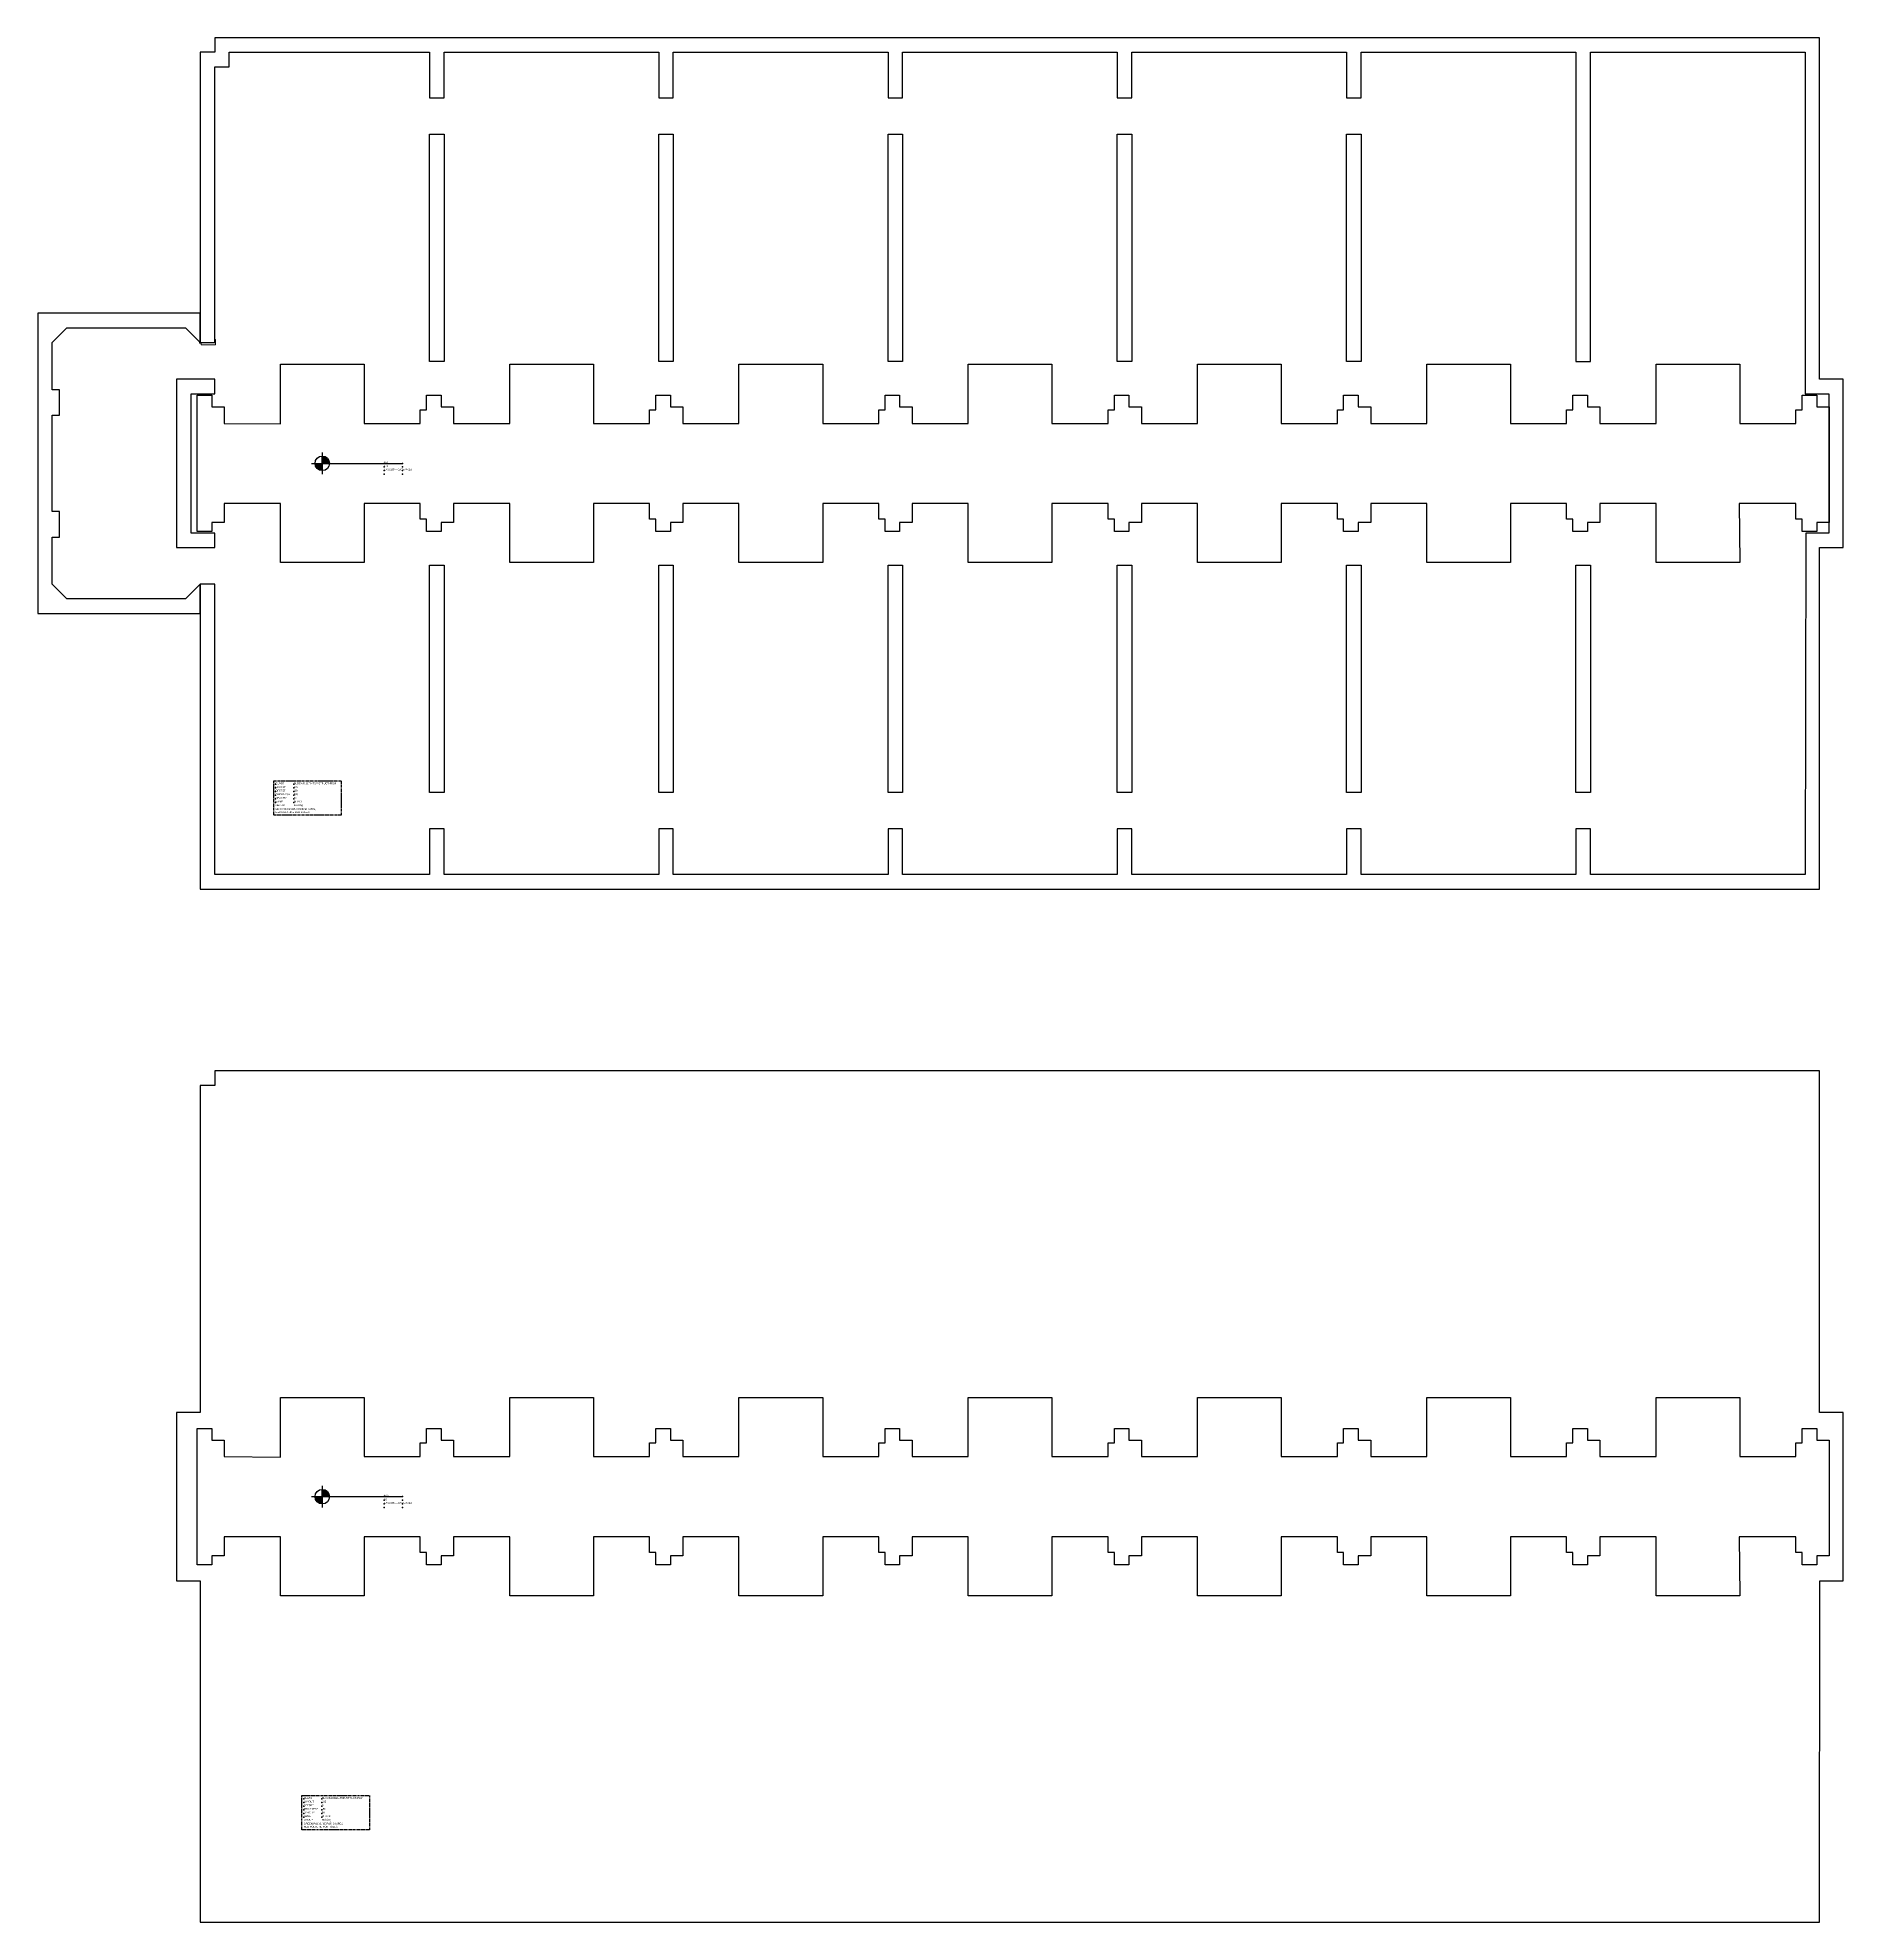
# Model space of a CAD drawing. Header units: millimetres. Extents: x 870 to 18710, y 295 to 21115.
# Drawn here: x 12933 to 17894, y 15810 to 20990 of the extents above; entities that cross this region are included whole.
import ezdxf

# ---------------------------------------------------------------- set-up
doc = ezdxf.new("R2010")
doc.units = ezdxf.units.MM
doc.linetypes.add('PHANTOM', pattern=[12.7, 6.35, -1.27, 1.27, -1.27, 1.27, -1.27])
doc.layers.add('brn-21-door_fire', color=27, linetype='Continuous', lineweight=9)
for name, color, linetype in [('PK24E', 7, 'Continuous'), ('PK24E-DATA', 7, 'Continuous'), ('PKE24E-HIDDEN', 7, 'Continuous')]:
    doc.layers.add(name, color=color, linetype=linetype)
doc.layers.add('PK24E-HELPER', color=253, linetype='PHANTOM', true_color=0xa1a1a1)
doc.styles.get("Standard").update_dxf_attribs({"font": 'arial.ttf'})

# ---------------------------------------------------------------- blocks, each defined once
blk = doc.blocks.new('*U60')
for p in [(0, 0), (50, 0), (0, -10), (0, -10), (0, -20), (0, -20), (0, -30), (50, -10), (50, -10), (50, -20), (50, -20), (50, -30)]:
    blk.add_point(p)
blk = doc.blocks.new('LAYOUT----DATA-PK24')
at = {"layer": 'PK24E'}
h = blk.add_hatch(color=4, dxfattribs=at)
h.dxf.hatch_style = 1
h.paths.add_polyline_path([(-20, 0, 0.414214), (0, -20), (0, 0)])
h.paths.add_polyline_path([(0, 0), (20, 0, 0.414214), (0, 20)])
at = {"layer": 'PK24E', "color": 4}
for p, q in [((-30, 0), (220, 0)), ((0, 30), (0, -30)), ((0, -20), (0, 20))]:
    blk.add_line(p, q, dxfattribs=at)
blk.add_circle((0, 0), 20, dxfattribs=at)
at = {"layer": 'PKE24E-HIDDEN'}
blk.add_blockref('*U60', (170, 0), dxfattribs=at)
at = {"layer": 'PK24E-DATA'}
for tag, p in [('LAYOUT_ID', (170, 0)), ('COMP_TYPE', (170, -20)), ('LEVEL', (170, -10))]:
    blk.add_attdef(tag, p, '', height=5, dxfattribs=at)
blk = doc.blocks.new('*U208')
for p in [(0, 0), (50, 0), (0, -10), (0, -10), (0, -20), (0, -20), (0, -30), (0, -30), (0, -40), (0, -40), (0, -50), (50, -10), (50, -10), (50, -20), (50, -20), (50, -30), (50, -30), (50, -40), (50, -40), (50, -50)]:
    blk.add_point(p)
blk = doc.blocks.new('BLOCK-MULTI--TOP-STRUCT-PK24')
at = {"color": 0, "linetype": 'PHANTOM'}
blk.add_lwpolyline([(0, 0), (185.8, 0), (185.8, -95), (0, -95)], close=True, dxfattribs=at)
at = {"layer": 'PK24E-HELPER'}
blk.add_point((5.1, -9.8), dxfattribs=at)
at = {"layer": 'PK24E-DATA'}
blk.add_blockref('*U208', (5.1, -9.8), dxfattribs=at)
at = {"layer": 'PK24E-DATA', "char_height": 5, "attachment_point": 7}
for s, width, insert in [('THICKNESS', 42.855, (5.1, -39.8)), ('OFFSET', 42.855, (5.1, -29.8)), ('OPACITY', 50.684, (5.1, -49.8)), ('CLASS', 42.855, (5.1, -9.8)), ('LAYOUT', 42.855, (5.1, -19.8)), ('GROUP', 50.684, (5.1, -69.8)), ('GREEN POLYLINE FOR SHAPES, \\PRED POLYLINE FOR HOLES', 118.66, (5.1, -88.9)), ('NAME', 50.684, (5.1, -59.8))]:
    blk.add_mtext_dynamic_manual_height_columns(s, width=width, gutter_width=17.5, heights=[0], dxfattribs=dict(at, insert=insert))
at = {"layer": 'PK24E-DATA'}
for tag, p in [('THICKNESS', (55.1, -39.8)), ('OFFSET', (55.1, -29.8)), ('OPACITY', (55.1, -49.8)), ('COMP_TYPE', (55.1, -9.8)), ('LAYOUT_ID', (55.1, -19.8)), ('GROUP', (55.1, -69.8)), ('NAME', (55.1, -59.8))]:
    blk.add_attdef(tag, p, '', height=5, dxfattribs=at)
blk = doc.blocks.new('Perdeler')
at = {"color": 3}
for points in [[(-295.5, -332.5), (-335.5, -332.5), (-335.5, -1170), (4114.5, -1170), (4114.5, -231.5), (4179.5, -231.5), (4179.5, 231.5), (4114.5, 231.5), (4114.5, 1170), (-295.5, 1170), (-295.5, 1130), (-335.5, 1130), (-335.5, 332.5), (-295.5, 332.5), (-295.5, 1090), (-255.5, 1090), (-255.5, 1130), (294.5, 1130), (294.5, 1005), (334.5, 1005), (334.5, 1130), (924.5, 1130), (924.5, 1005), (964.5, 1005), (964.5, 1130), (1554.5, 1130), (1554.5, 1005), (1594.5, 1005), (1594.5, 1130), (2184.5, 1130), (2184.5, 1005), (2224.5, 1005), (2224.5, 1130), (2814.5, 1130), (2814.5, 1005), (2854.5, 1005), (2854.5, 1130), (3444.5, 1130), (3444.5, 279.5), (3484.5, 279.5), (3484.5, 1130), (4074.5, 1130), (4074.5, 191.5), (4139.5, 191.5), (4139.5, -191.5), (4076.4, -191.5), (4074.5, -1130), (3484.5, -1130), (3484.5, -1005), (3444.5, -1005), (3444.5, -1130), (2854.5, -1130), (2854.5, -1005), (2814.5, -1005), (2814.5, -1130), (2224.5, -1130), (2224.5, -1005), (2184.5, -1005), (2184.5, -1130), (1594.5, -1130), (1594.5, -1005), (1554.5, -1005), (1554.5, -1130), (964.5, -1130), (964.5, -1005), (924.5, -1005), (924.5, -1130), (334.5, -1130), (334.5, -1005), (294.5, -1005), (294.5, -1130), (-295.5, -1130)], [(294.5, 905), (334.5, 905), (334.5, 279.5), (294.5, 279.5)], [(924.5, 905), (964.5, 905), (964.5, 279.5), (924.5, 279.5)], [(1554.5, 905), (1594.5, 905), (1594.5, 279.5), (1554.5, 279.5)], [(2184.5, 905), (2224.5, 905), (2224.5, 279.5), (2184.5, 279.5)], [(2814.5, 905), (2854.5, 905), (2854.5, 279.5), (2814.5, 279.5)], [(-335.5, 412.5), (-782, 412.5), (-782, 195), (-782, -412.5), (-335.5, -412.5), (-335.5, -332.5), (-375.5, -372.5), (-702, -372.5), (-742, -332.5), (-742, -202.5), (-722, -202.5), (-722, -132.5), (-742, -132.5), (-742, 132.5), (-722, 132.5), (-722, 202.5), (-742, 202.5), (-742, 332.5), (-702, 372.5), (-375.5, 372.5), (-335.5, 332.5)], [(-295.5, 191.5), (-295.5, 231.5), (-335.5, 231.5), (-335.5, 231.5), (-400.5, 231.5), (-400.5, -231.5), (-335.5, -231.5), (-335.5, -231.5), (-295.5, -231.5), (-295.5, -191.5), (-360.5, -191.5), (-360.5, 191.5)], [(294.5, -279.5), (334.5, -279.5), (334.5, -905), (294.5, -905)], [(924.5, -279.5), (964.5, -279.5), (964.5, -905), (924.5, -905)], [(1554.5, -279.5), (1594.5, -279.5), (1594.5, -905), (1554.5, -905)], [(2184.5, -279.5), (2224.5, -279.5), (2224.5, -905), (2184.5, -905)], [(2814.5, -279.5), (2854.5, -279.5), (2854.5, -905), (2814.5, -905)], [(3444.5, -279.5), (3484.5, -279.5), (3484.5, -905), (3444.5, -905)], [(-335.5, -332.5), (-335.5, -339.5), (-335.5, -339.5)]]:
    blk.add_lwpolyline(points, close=True, dxfattribs=at)
at = {"layer": 'brn-21-door_fire', "color": 3, "transparency": 33554687}
blk.add_lwpolyline([(-293.5, 340.5), (-295.5, 340.5), (-295.5, 332.5), (-335.5, 332.5), (-335.5, 332.5), (-337.5, 332.5), (-337.5, 330.5), (-333, 330.5), (-333, 326), (-293.5, 326), (-293.5, 340.5)], dxfattribs=at)
blk.add_blockref('BLOCK-MULTI--TOP-STRUCT-PK24', (-133.6, -872.3)).add_auto_attribs({'THICKNESS': '895', 'COMP_TYPE': 'BLOCK-MULTI--TOP-STRUCT-PK24', 'LAYOUT_ID': '101', 'OFFSET': '-50', 'OPACITY': '20', 'NAME': 'BLOCK', 'GROUP': 'Building'})
blk = doc.blocks.new('*U61')
for p in [(0, 0), (50, 0), (0, -10), (0, -10), (0, -20), (0, -20), (0, -30), (0, -30), (0, -40), (0, -40), (0, -50), (50, -10), (50, -10), (50, -20), (50, -20), (50, -30), (50, -30), (50, -40), (50, -40), (50, -50)]:
    blk.add_point(p)
blk = doc.blocks.new('BLOCK-HOLE--TOP-STRUCT-PK24')
at = {"color": 0, "linetype": 'PHANTOM'}
blk.add_lwpolyline([(0, 0), (185.8, 0), (185.8, -95), (0, -95)], close=True, dxfattribs=at)
at = {"layer": 'PK24E-HELPER'}
blk.add_point((5.1, -9.8), dxfattribs=at)
at = {"layer": 'PK24E-DATA'}
blk.add_blockref('*U61', (5.1, -9.8), dxfattribs=at)
at = {"layer": 'PK24E-DATA', "char_height": 5, "attachment_point": 7}
for s, width, insert in [('THICKNESS', 42.855, (5.1, -39.8)), ('OFFSET', 42.855, (5.1, -29.8)), ('OPACITY', 50.684, (5.1, -49.8)), ('CLASS', 42.855, (5.1, -9.8)), ('LAYOUT', 42.855, (5.1, -19.8)), ('GROUP', 50.684, (5.1, -69.8)), ('GREEN POLYLINE FOR SHAPES, \\PRED POLYLINE FOR HOLES', 118.66, (5.1, -88.9)), ('NAME', 50.684, (5.1, -59.8))]:
    blk.add_mtext_dynamic_manual_height_columns(s, width=width, gutter_width=17.5, heights=[0], dxfattribs=dict(at, insert=insert))
at = {"layer": 'PK24E-DATA'}
for tag, p in [('THICKNESS', (55.1, -39.8)), ('OFFSET', (55.1, -29.8)), ('OPACITY', (55.1, -49.8)), ('COMP_TYPE', (55.1, -9.8)), ('LAYOUT_ID', (55.1, -19.8)), ('GROUP', (55.1, -69.8)), ('NAME', (55.1, -59.8))]:
    blk.add_attdef(tag, p, '', height=5, dxfattribs=at)
blk = doc.blocks.new('Doseme')
at = {"color": 3}
blk.add_lwpolyline([(-335.5, -1170), (4114.5, -1170), (4114.6, -231.5), (4179.5, -231.5), (4179.5, 231.5), (4114.5, 231.5), (4114.5, 1170), (-295.5, 1170), (-295.5, 1130), (-335.5, 1130), (-335.5, 231.5), (-400.5, 231.5), (-400.5, -231.5), (-335.5, -231.5), (-335.5, -1170)], dxfattribs=at)
at = {"color": 1}
blk.add_lwpolyline([(4140.8, -23.1), (4140.8, -162.6), (4106.5, -162.6), (4106.5, -187.5), (4066.5, -187.5), (4066.5, -153.3), (4049.3, -153.3), (4049.3, -110), (3892.9, -110), (3895, -272.5), (3665, -272.5), (3665, -110), (3510.8, -110), (3510.8, -162.6), (3476.5, -162.6), (3476.5, -187.5), (3436.5, -187.5), (3436.5, -153.3), (3419.3, -153.3), (3419.3, -110), (3265, -110), (3265, -272.5), (3035, -272.5), (3035, -110), (2880.8, -110), (2880.8, -162.6), (2846.5, -162.6), (2846.5, -187.5), (2806.5, -187.5), (2806.5, -153.3), (2789.3, -153.3), (2789.3, -110), (2635, -110), (2635, -272.5), (2405, -272.5), (2405, -110), (2250.8, -110), (2250.8, -162.6), (2216.5, -162.6), (2216.5, -187.5), (2176.5, -187.5), (2176.5, -153.3), (2159.3, -153.3), (2159.3, -110), (2005, -110), (2005, -272.5), (1775, -272.5), (1775, -110), (1620.8, -110), (1620.8, -162.6), (1586.5, -162.6), (1586.5, -187.5), (1546.5, -187.5), (1546.5, -153.3), (1529.3, -153.3), (1529.3, -110), (1375, -110), (1375, -272.5), (1145, -272.5), (1145, -110), (990.8, -110), (990.8, -162.6), (956.5, -162.6), (956.5, -187.5), (916.5, -187.5), (916.5, -153.3), (899.3, -153.3), (899.3, -110), (745, -110), (745, -272.5), (515, -272.5), (515, -110), (360.8, -110), (360.8, -162.6), (326.5, -162.6), (326.5, -187.5), (286.5, -187.5), (286.5, -153.3), (269.3, -153.3), (269.3, -110), (115, -110), (115, -272.5), (-115, -272.5), (-115, -110), (-269.2, -110), (-269.2, -162.6), (-303.5, -162.6), (-303.5, -187.5), (-343.5, -187.5), (-343.5, 187.5), (-303.5, 187.5), (-303.5, 155.2), (-269.2, 155.2), (-269.2, 110), (-115, 108.8), (-115, 272.5), (115, 272.5), (115, 110), (269.3, 110), (269.3, 147.5), (286.5, 147.5), (286.5, 187.5), (326.5, 187.5), (326.5, 155.2), (360.8, 155.2), (360.8, 110), (515, 110), (515, 272.5), (745, 272.5), (745, 110), (899.3, 110), (899.3, 147.5), (916.5, 147.5), (916.5, 187.5), (956.5, 187.5), (956.5, 155.2), (990.8, 155.2), (990.8, 110), (1145, 110), (1145, 272.5), (1375, 272.5), (1375, 110), (1529.3, 110), (1529.3, 147.5), (1546.5, 147.5), (1546.5, 187.5), (1586.5, 187.5), (1586.5, 155.2), (1620.8, 155.2), (1620.8, 110), (1775, 110), (1775, 272.5), (2005, 272.5), (2005, 110), (2159.3, 110), (2159.3, 147.5), (2176.5, 147.5), (2176.5, 187.5), (2216.5, 187.5), (2216.5, 155.2), (2250.8, 155.2), (2250.8, 110), (2405, 110), (2405, 272.5), (2635, 272.5), (2635, 110), (2789.3, 110), (2789.3, 147.5), (2806.5, 147.5), (2806.5, 187.5), (2846.5, 187.5), (2846.5, 155.2), (2880.8, 155.2), (2880.8, 110), (3035, 110), (3035, 272.5), (3265, 272.5), (3265, 110), (3419.3, 110), (3419.3, 147.5), (3436.5, 147.5), (3436.5, 187.5), (3476.5, 187.5), (3476.5, 155.2), (3510.8, 155.2), (3510.8, 110), (3665, 110), (3665, 272.5), (3895, 272.5), (3895, 110), (4049.3, 110), (4049.3, 147.5), (4066.5, 147.5), (4066.5, 187.5), (4106.5, 187.5), (4106.5, 155.2), (4140.8, 155.2), (4140.8, -23.1)], close=True, dxfattribs=at)
blk.add_blockref('BLOCK-HOLE--TOP-STRUCT-PK24', (-56.1, -821)).add_auto_attribs({'THICKNESS': '-50', 'COMP_TYPE': 'BLOCK-HOLE--TOP-STRUCT-PK24', 'LAYOUT_ID': '102', 'OFFSET': '0', 'OPACITY': '50', 'NAME': 'BLOCK', 'GROUP': 'Building'})

msp = doc.modelspace()

# ---------------------------------------------------------------- linework, layer by layer
at = {"color": 1}
msp.add_lwpolyline([(17855.8, 19797.4), (17855.8, 19657.9), (17821.5, 19657.9), (17821.5, 19632.9), (17781.5, 19632.9), (17781.5, 19667.2), (17764.3, 19667.2), (17764.3, 19710.4), (17607.9, 19710.4), (17610, 19548), (17380, 19548), (17380, 19710.4), (17225.8, 19710.4), (17225.8, 19657.9), (17191.5, 19657.9), (17191.5, 19632.9), (17151.5, 19632.9), (17151.5, 19667.2), (17134.2, 19667.2), (17134.2, 19710.4), (16980, 19710.4), (16980, 19548), (16750, 19548), (16750, 19710.4), (16595.8, 19710.4), (16595.8, 19657.9), (16561.5, 19657.9), (16561.5, 19632.9), (16521.5, 19632.9), (16521.5, 19667.2), (16504.2, 19667.2), (16504.2, 19710.4), (16350, 19710.4), (16350, 19548), (16120, 19548), (16120, 19710.4), (15965.8, 19710.4), (15965.8, 19657.9), (15931.5, 19657.9), (15931.5, 19632.9), (15891.5, 19632.9), (15891.5, 19667.2), (15874.2, 19667.2), (15874.2, 19710.4), (15720, 19710.4), (15720, 19548), (15490, 19548), (15490, 19710.4), (15335.8, 19710.4), (15335.8, 19657.9), (15301.5, 19657.9), (15301.5, 19632.9), (15261.5, 19632.9), (15261.5, 19667.2), (15244.2, 19667.2), (15244.2, 19710.4), (15090, 19710.4), (15090, 19548), (14860, 19548), (14860, 19710.4), (14705.8, 19710.4), (14705.8, 19657.9), (14671.5, 19657.9), (14671.5, 19632.9), (14631.5, 19632.9), (14631.5, 19667.2), (14614.2, 19667.2), (14614.2, 19710.4), (14460, 19710.4), (14460, 19548), (14230, 19548), (14230, 19710.4), (14075.8, 19710.4), (14075.8, 19657.9), (14041.5, 19657.9), (14041.5, 19632.9), (14001.5, 19632.9), (14001.5, 19667.2), (13984.2, 19667.2), (13984.2, 19710.4), (13830, 19710.4), (13830, 19548), (13600, 19548), (13600, 19710.4), (13445.8, 19710.4), (13445.8, 19657.9), (13411.5, 19657.9), (13411.5, 19632.9), (13371.5, 19632.9), (13371.5, 20007.9), (13411.5, 20007.9), (13411.5, 19975.7), (13445.8, 19975.7), (13445.8, 19930.4), (13600, 19929.2), (13600, 20093), (13830, 20093), (13830, 19930.4), (13984.2, 19930.4), (13984.2, 19967.9), (14001.5, 19967.9), (14001.5, 20007.9), (14041.5, 20007.9), (14041.5, 19975.7), (14075.8, 19975.7), (14075.8, 19930.4), (14230, 19930.4), (14230, 20093), (14460, 20093), (14460, 19930.4), (14614.2, 19930.4), (14614.2, 19967.9), (14631.5, 19967.9), (14631.5, 20007.9), (14671.5, 20007.9), (14671.5, 19975.7), (14705.8, 19975.7), (14705.8, 19930.4), (14860, 19930.4), (14860, 20093), (15090, 20093), (15090, 19930.4), (15244.2, 19930.4), (15244.2, 19967.9), (15261.5, 19967.9), (15261.5, 20007.9), (15301.5, 20007.9), (15301.5, 19975.7), (15335.8, 19975.7), (15335.8, 19930.4), (15490, 19930.4), (15490, 20093), (15720, 20093), (15720, 19930.4), (15874.2, 19930.4), (15874.2, 19967.9), (15891.5, 19967.9), (15891.5, 20007.9), (15931.5, 20007.9), (15931.5, 19975.7), (15965.8, 19975.7), (15965.8, 19930.4), (16120, 19930.4), (16120, 20093), (16350, 20093), (16350, 19930.4), (16504.2, 19930.4), (16504.2, 19967.9), (16521.5, 19967.9), (16521.5, 20007.9), (16561.5, 20007.9), (16561.5, 19975.7), (16595.8, 19975.7), (16595.8, 19930.4), (16750, 19930.4), (16750, 20093), (16980, 20093), (16980, 19930.4), (17134.2, 19930.4), (17134.2, 19967.9), (17151.5, 19967.9), (17151.5, 20007.9), (17191.5, 20007.9), (17191.5, 19975.7), (17225.8, 19975.7), (17225.8, 19930.4), (17380, 19930.4), (17380, 20093), (17610, 20093), (17610, 19930.4), (17764.3, 19930.4), (17764.3, 19967.9), (17781.5, 19967.9), (17781.5, 20007.9), (17821.5, 20007.9), (17821.5, 19975.7), (17855.8, 19975.7), (17855.8, 19797.4)], close=True, dxfattribs=at)

# ---------------------------------------------------------------- block references
for name, p in [('Perdeler', (13715, 19820.5)), ('Doseme', (13715, 16980.3))]:
    msp.add_blockref(name, p)
for p, values in [((13715, 19820.5), {'COMP_TYPE': 'LAYOUT----DATA-PK24', 'LAYOUT_ID': '101', 'LEVEL': 'L-5'}), ((13715, 16980.3), {'COMP_TYPE': 'LAYOUT----DATA-PK24', 'LAYOUT_ID': '102', 'LEVEL': 'L0'})]:
    msp.add_blockref('LAYOUT----DATA-PK24', p).add_auto_attribs(values)

doc.saveas('drawing.dxf')
